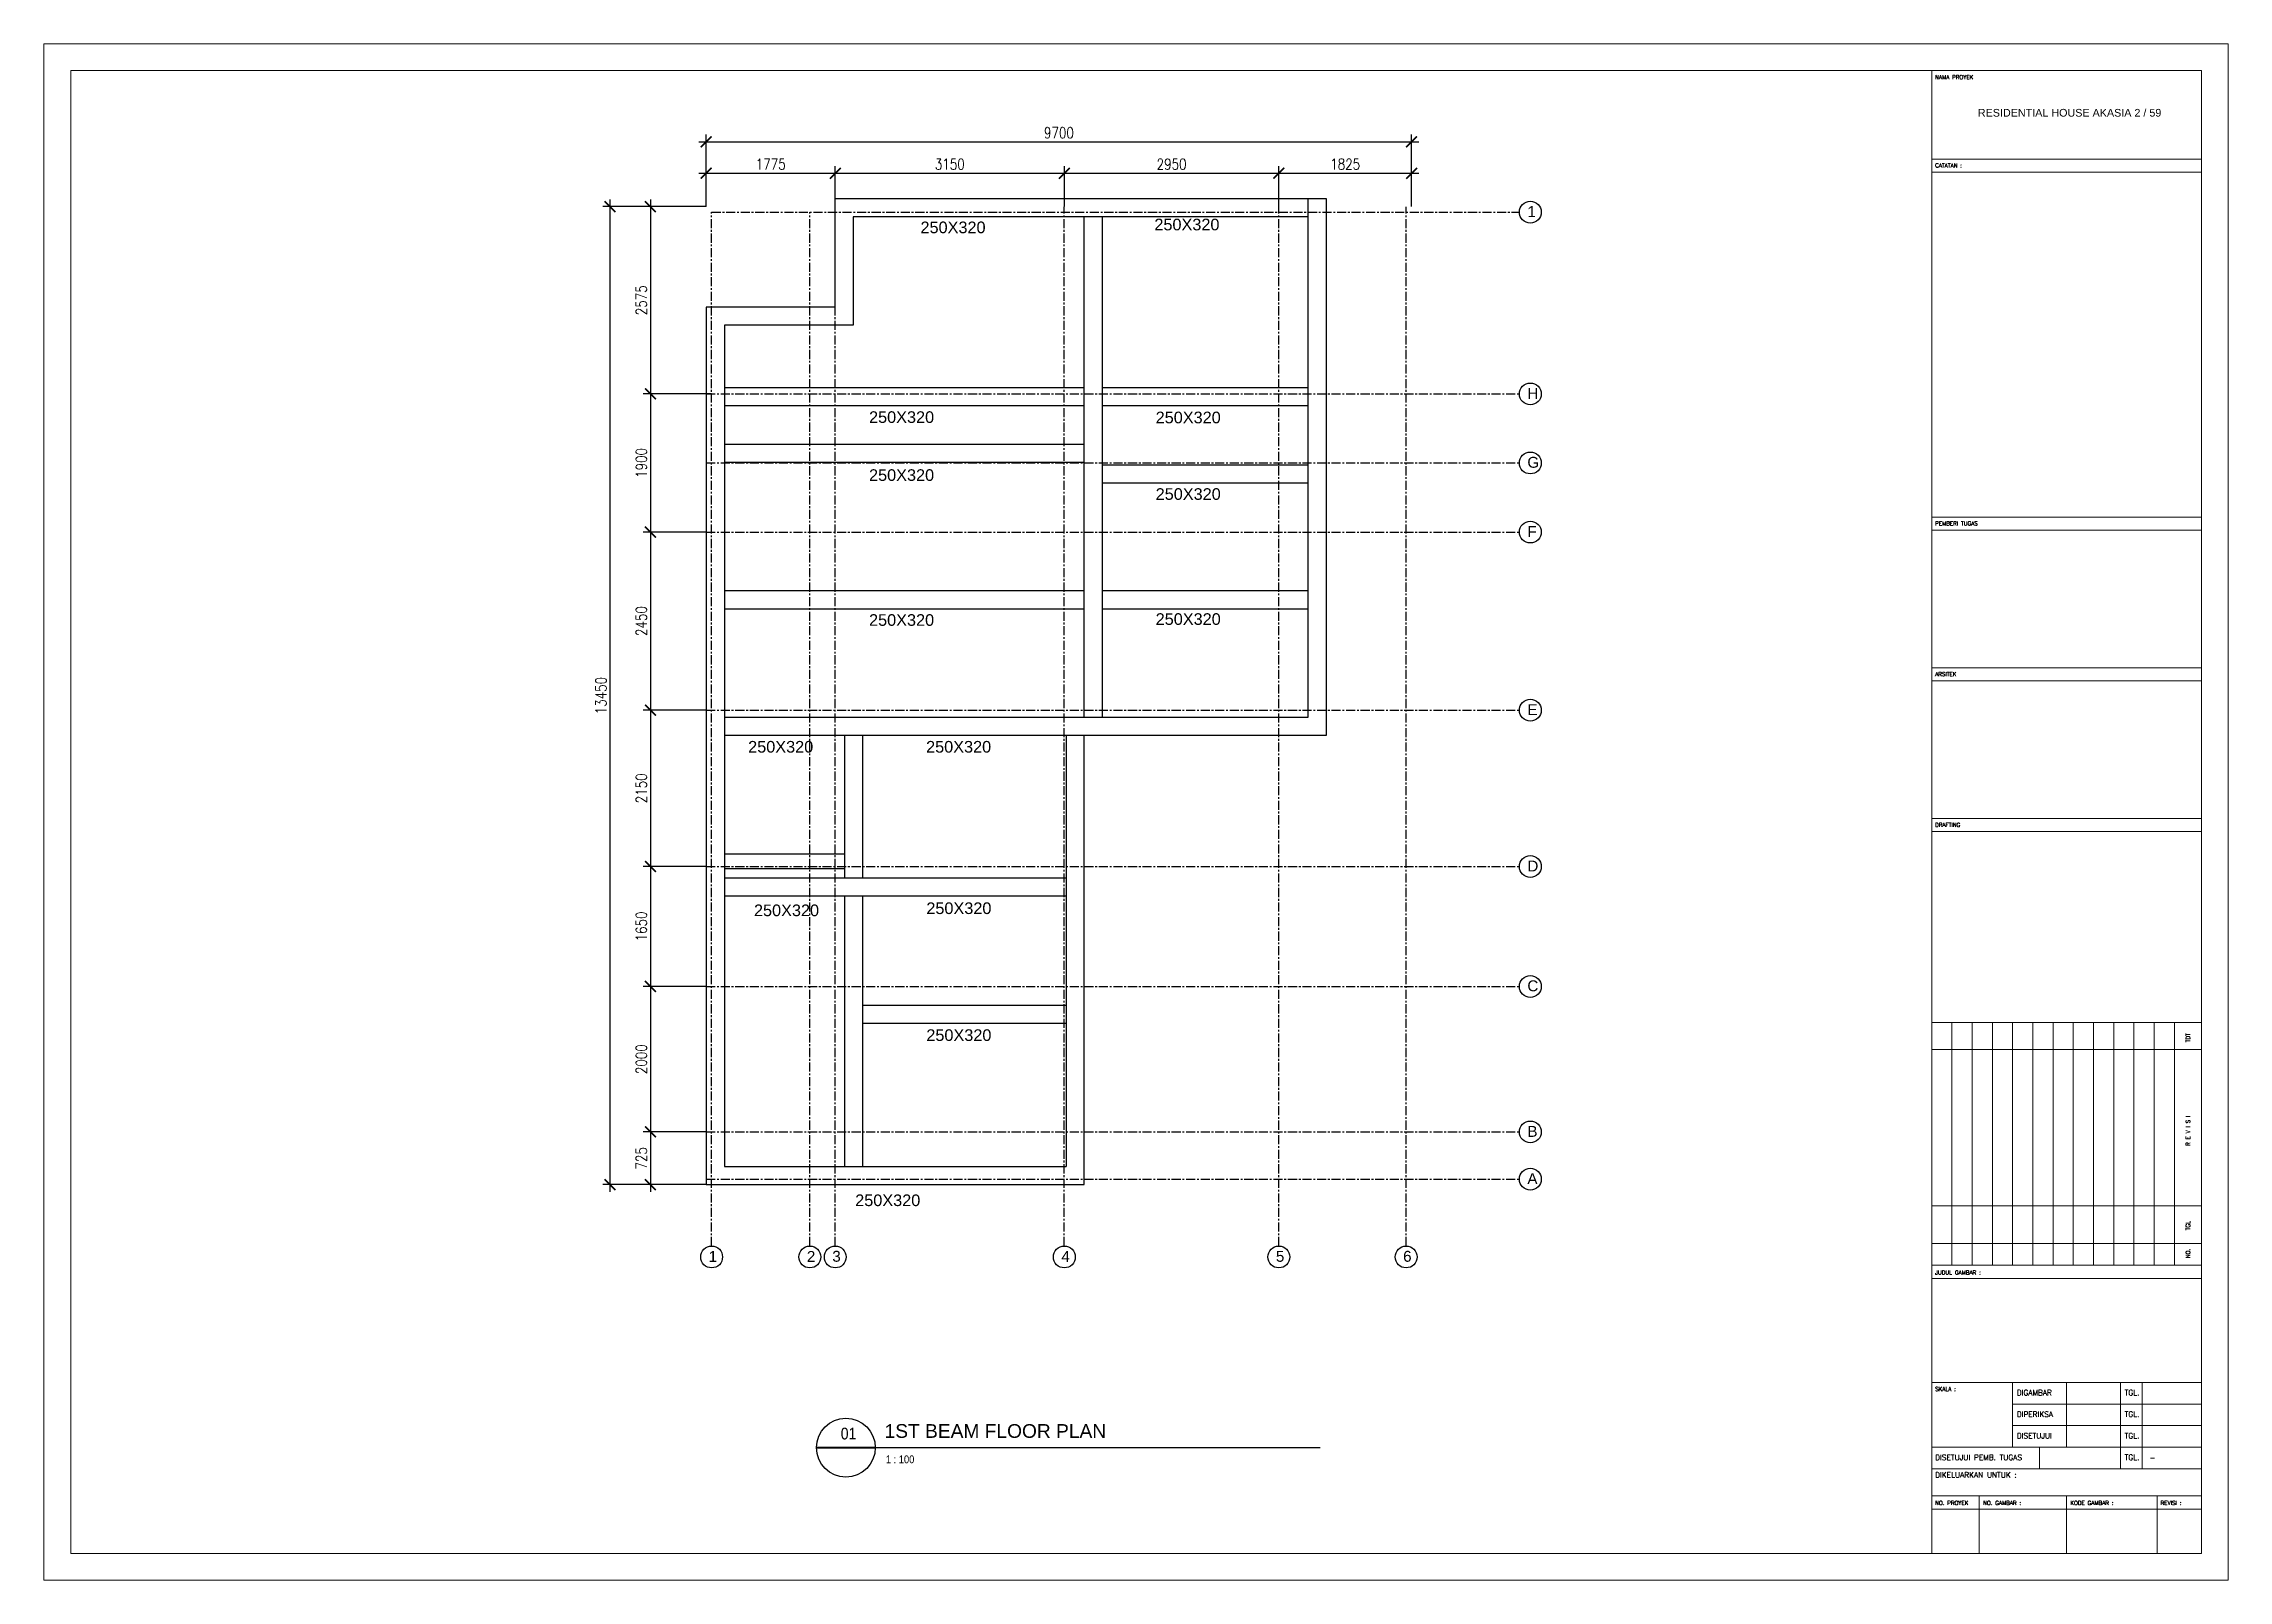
# Model space of a CAD drawing. Header units: millimetres. Extents: x 40271 to 100354, y -2442 to 18691.
# Drawn here: x 70313 to 100354, y -2442 to 18691 of the extents above; entities that cross this region are included whole.
import ezdxf
from ezdxf.enums import TextEntityAlignment as Align

# ---------------------------------------------------------------- set-up
doc = ezdxf.new("R2010")
doc.units = ezdxf.units.MM
doc.header["$MEASUREMENT"] = 0
doc.linetypes.add('CENTER', pattern=[2, 1.25, -0.25, 0.25, -0.25])
doc.linetypes.add('DASHED2', pattern=[0.375, 0.25, -0.125])
for name, color, linetype, lineweight in [('KOP', 7, 'Continuous', 80), ('LEGEND', 1, 'DASHED2', 50), ('XR-KOP A3_MOZART$0$A-TXTKOP', 3, 'Continuous', 5), ('XR-KOP A3_MOZART$0$KOP-A1$0$A-GRSKOP', 1, 'Continuous', 5), ('XR-KOP A3_MOZART$0$KOP-A1$0$A-TXTKOP', 3, 'Continuous', 5)]:
    doc.layers.add(name, color=color, linetype=linetype, lineweight=lineweight)
doc.layers.add('NOT', color=1, linetype='Continuous')
doc.layers.add('PDF_Text', color=7, linetype='Continuous')
doc.styles.add('NOTEXT1', font='arial.ttf')
doc.styles.add('NOTEXT2', font='arial.ttf')
doc.styles.add('NOTEXT4', font='arial.ttf')
doc.styles.add('PDF Arial', font='arial.ttf')
doc.styles.get("Standard").update_dxf_attribs({"font": 'arial.ttf'})
doc.styles.add('style2', font='times.ttf', dxfattribs={"height": 0.18})
doc.styles.add('TETRA1', font='ROMANS.SHX', dxfattribs={"width": 0.8})
doc.styles.add('XR-KOP A3_MOZART$0$KOP-A1$0$ROMANS', font='romans.shx', dxfattribs={"height": 200})
doc.styles.add('XR-KOP A3_MOZART$0$ROMANS', font='romans.shx', dxfattribs={"height": 200})
doc.dimstyles.new('Copy of TETRA 50', dxfattribs={"dimtxt": 150, "dimasz": 150, "dimexe": 100, "dimexo": 0, "dimgap": 50, "dimtad": 1, "dimdec": 0, "dimtxsty": 'TETRA1', "dimblk": 'ARCHTICK', "dimcen": 0, "dimdle": 100, "dimclrd": 1, "dimclre": 1, "dimclrt": 7, "dimadec": 0, "dimazin": 0, "dimtfac": 1, "dimtdec": 0, "dimtix": 1, "dimtmove": 0, "dimatfit": 3, "dimldrblk": 'DOT', "dimfxl": 1, "dimlwd": -1, "dimlwe": -1, "dimarcsym": 0})

msp = doc.modelspace()

# ---------------------------------------------------------------- texts
for p in [(82369.9, 16084.8), (85586.3, 16124.2), (81662.3, 13475.6), (85603.9, 13470.6), (81662.3, 12678.3), (85603.9, 12417.6), (81662.3, 10685), (85603.9, 10698), (80000.1, 8941.5), (82446.8, 8941.5), (80080.1, 6692.1), (82450.3, 6721.3), (82450.3, 4975.9), (81472.1, 2704.5)]:
    msp.add_text('250X320', height=160).set_placement(p)
at = {"layer": 'PDF_Text', "char_height": 150, "attachment_point": 7, "style": 'PDF Arial'}
for s, insert in [('1', (90715.2, 16306.8)), ('H', (90715.2, 13806.8)), ('G', (90715.2, 12856.8)), ('F', (90715.2, 11906.8)), ('E', (90715.2, 9456.8)), ('D', (90715.2, 7306.8)), ('C', (90715.2, 5656.8)), ('B', (90715.2, 3656.8)), ('A', (90715.2, 3006.8)), ('1', (79456.9, 1936.9)), ('1', (79456.9, 1936.9)), ('2', (80806.9, 1936.9)), ('2', (80806.9, 1936.9)), ('3', (81156.9, 1936.9)), ('3', (81156.9, 1936.9)), ('4', (84306.9, 1936.9)), ('4', (84306.9, 1936.9)), ('6', (89006.9, 1936.9)), ('6', (89006.9, 1936.9))]:
    msp.add_mtext(s, dxfattribs=dict(at, insert=insert))
at = {"layer": 'PDF_Text', "insert": (87256.9, 1936.9), "char_height": 150, "width": 131.119, "attachment_point": 7, "style": 'PDF Arial'}
msp.add_mtext('5', dxfattribs=at)
msp.add_mtext('5', dxfattribs=at)

# ---------------------------------------------------------------- blocks, each defined once
blk = doc.blocks.new('hsdh')
at = {"layer": 'XR-KOP A3_MOZART$0$KOP-A1$0$A-GRSKOP', "linetype": 'Continuous', "lineweight": 5}
for p, q in [((140385, 56660), (140385, 82138)), ((140385, 80618), (145017, 80618)), ((140385, 74466), (145017, 74466)), ((140385, 74244), (145017, 74244)), ((140385, 71876), (145017, 71876)), ((140385, 71654), (145017, 71654)), ((140385, 69286), (145017, 69286)), ((140385, 69063), (145017, 69063)), ((140385, 65781), (145017, 65781)), ((140385, 65781), (145017, 65781)), ((140732, 61611), (140732, 65781)), ((141079, 61611), (141079, 65781)), ((141427, 61611), (141427, 65781)), ((141774, 61611), (141774, 65781)), ((142122, 61611), (142122, 65781)), ((142469, 61611), (142469, 65781)), ((142816, 61611), (142816, 65781)), ((143164, 61611), (143164, 65781)), ((143511, 61611), (143511, 65781)), ((143859, 61611), (143859, 65781)), ((144206, 61611), (144206, 65781)), ((144554, 61611), (144554, 65781)), ((140385, 65317), (145017, 65317)), ((140385, 62631), (145017, 62631)), ((140385, 61982), (145017, 61982)), ((140385, 61611), (145017, 61611)), ((140385, 61611), (145017, 61611)), ((140385, 61380), (145017, 61380)), ((140385, 59597), (145017, 59597)), ((141774, 59597), (141774, 58485)), ((142701, 59597), (142701, 58485)), ((143627, 59597), (143627, 58115)), ((143998, 59597), (143998, 58115)), ((141774, 59226), (145017, 59226)), ((141774, 58856), (145017, 58856)), ((140385, 58485), (145017, 58485)), ((142237, 58485), (142237, 58115)), ((140385, 58115), (145017, 58115)), ((140385, 57651), (145017, 57651)), ((141201, 57651), (141201, 56660)), ((142701, 57651), (142701, 56660)), ((144258, 57651), (144258, 56660)), ((140385, 57420), (145017, 57420))]:
    blk.add_line(p, q, dxfattribs=at)
at = {"layer": 'XR-KOP A3_MOZART$0$KOP-A1$0$A-GRSKOP', "color": 0, "linetype": 'Continuous', "lineweight": 5}
blk.add_lwpolyline([(145480, 82601), (107945, 82601), (107945, 56197), (145480, 56197)], close=True, dxfattribs=at)
at = {"layer": 'XR-KOP A3_MOZART$0$KOP-A1$0$A-GRSKOP', "color": 5, "linetype": 'Continuous', "lineweight": 5}
blk.add_lwpolyline([(145017, 82138), (108409, 82138), (108409, 56660), (145017, 56660)], close=True, dxfattribs=at)
at = {"layer": 'XR-KOP A3_MOZART$0$KOP-A1$0$A-GRSKOP', "linetype": 'Continuous', "lineweight": 5}
blk.add_lwpolyline([(145017, 80396), (140385, 80396)], dxfattribs=at)
at = {"layer": 'KOP', "color": 7, "insert": (141177, 81480), "char_height": 132.26, "attachment_point": 1, "style": 'style2'}
blk.add_mtext('{\\fArial|b0|i0|c0|p34;RESIDENTIAL HOUSE AKASIA 2 / 59}', dxfattribs=at)
at = {"layer": 'XR-KOP A3_MOZART$0$A-TXTKOP', "lineweight": 5, "style": 'XR-KOP A3_MOZART$0$ROMANS'}
blk.add_text('-', height=92.6, dxfattribs=at).set_placement((144125, 58258))
at = {"layer": 'XR-KOP A3_MOZART$0$KOP-A1$0$A-TXTKOP', "lineweight": 5, "style": 'XR-KOP A3_MOZART$0$KOP-A1$0$ROMANS'}
for s, height, p in [('NAMA PROYEK', 69.49, (140443, 81990)), ('CATATAN :', 69.5, (140443, 80475)), ('PEMBERI TUGAS', 69.49, (140443, 74323)), ('ARSITEK', 69.5, (140443, 71733)), ('DRAFTING', 69.5, (140443, 69142)), ('JUDUL GAMBAR :', 69.49, (140443, 61451)), ('SKALA :', 69.5, (140443, 59449)), ('DIGAMBAR', 92.6, (141846, 59375)), ('TGL.', 92.6, (143699, 59375)), ('DIPERIKSA', 92.6, (141846, 59004)), ('TGL.', 92.6, (143699, 59004)), ('DISETUJUI', 92.6, (141846, 58634)), ('TGL.', 92.6, (143699, 58634)), ('DISETUJUI PEMB. TUGAS', 92.65, (140443, 58262)), ('TGL.', 92.6, (143699, 58263)), ('DIKELUARKAN UNTUK :', 92.65, (140443, 57961)), ('NO. PROYEK', 69.5, (140443, 57491)), ('NO. GAMBAR :', 69.49, (141267, 57491)), ('KODE GAMBAR :', 69.49, (142767, 57491)), ('REVISI :', 69.5, (144317, 57491))]:
    blk.add_text(s, height=height, dxfattribs=at).set_placement(p)
for s, height, p in [('TDT', 69.5, (144822, 65440)), ('R E V I S I', 69.49, (144822, 63662)), ('TGL', 69.5, (144822, 62210)), ('NO.', 69.5, (144822, 61732))]:
    blk.add_text(s, height=height, rotation=90, dxfattribs=at).set_placement(p)
blk = doc.blocks.new('NOT-28-ADI')
at = {"const_width": 50}
blk.add_lwpolyline([(-750, 0), (750, 0)], dxfattribs=at)
blk.add_circle((0, 0), 750)
at = {"layer": 'NOT'}
blk.add_line((750, 0), (12100, 0), dxfattribs=at)
at = {"color": 5, "style": 'NOTEXT4'}
for tag, p in [('JDL1', (988, 765)), ('JDL2', (988, 250))]:
    blk.add_attdef(tag, p, '', height=350, dxfattribs=at)
at = {"color": 5, "style": 'NOTEXT4', "width": 0.85}
blk.add_attdef('NO', text='', height=300, dxfattribs=at).set_placement((68, 360), align=Align.MIDDLE_CENTER)
at = {"style": 'NOTEXT1', "width": 0.85}
blk.add_attdef('REF.', text='', height=200, dxfattribs=at).set_placement((0, -190), align=Align.TOP_CENTER)
blk.add_attdef('SCALE', (1020, -398), '', height=200, dxfattribs=at)
blk.add_attdef('ROOM', text='', height=200, dxfattribs=at).set_placement((3715, -388), align=Align.RIGHT)
blk = doc.blocks.new('_ArchTick')
at = {"color": 0, "linetype": 'ByBlock', "const_width": 0.15}
blk.add_lwpolyline([(-0.5, -0.5), (0.5, 0.5)], dxfattribs=at)
blk = doc.blocks.new('*D48')
at = {"color": 1, "transparency": 16777216}
for p, q in [((78656, 16550), (78656, 13775)), ((79423, 16450), (78556, 16450)), ((79498, 13875), (78556, 13875))]:
    blk.add_line(p, q, dxfattribs=at)
at = {"layer": 'Defpoints', "color": 0, "transparency": 16777216}
for p in [(79423, 16450), (78656, 13875), (79498, 13875)]:
    blk.add_point(p, dxfattribs=at)
at = {"color": 1, "transparency": 16777216, "xscale": 150, "yscale": 150, "zscale": 150}
for p, rotation in [((78656, 16450), 90), ((78656, 13875), 270)]:
    blk.add_blockref('_ArchTick', p, dxfattribs=dict(at, rotation=rotation))
at = {"color": 7, "transparency": 16777216, "insert": (78531, 15162), "char_height": 150, "attachment_point": 5, "rotation": 90, "style": 'TETRA1'}
blk.add_mtext('2575', dxfattribs=at)
blk = doc.blocks.new('_DOT')
at = {"color": 0, "linetype": 'ByBlock'}
blk.add_line((-0.5, 0), (-1, 0), dxfattribs=at)
at = {"color": 0, "linetype": 'ByBlock', "const_width": 0.5}
blk.add_lwpolyline([(-0.25, 0, 1), (0.25, 0, 1)], format="xyb", close=True, dxfattribs=at)
blk = doc.blocks.new('*D49')
at = {"color": 1, "transparency": 16777216}
for p, q in [((79498, 13875), (78556, 13875)), ((78656, 13975), (78656, 11875)), ((79423, 11975), (78556, 11975))]:
    blk.add_line(p, q, dxfattribs=at)
at = {"layer": 'Defpoints', "color": 0, "transparency": 16777216}
for p in [(79498, 13875), (78656, 11975), (79423, 11975)]:
    blk.add_point(p, dxfattribs=at)
at = {"color": 1, "transparency": 16777216, "xscale": 150, "yscale": 150, "zscale": 150}
for p, rotation in [((78656, 13875), 90), ((78656, 11975), 270)]:
    blk.add_blockref('_ArchTick', p, dxfattribs=dict(at, rotation=rotation))
at = {"color": 7, "transparency": 16777216, "insert": (78531, 12925), "char_height": 150, "attachment_point": 5, "rotation": 90, "style": 'TETRA1'}
blk.add_mtext('1900', dxfattribs=at)
blk = doc.blocks.new('*D50')
at = {"color": 1, "transparency": 16777216}
for p, q in [((78656, 12075), (78656, 9425)), ((79423, 11975), (78556, 11975)), ((79423, 9525), (78556, 9525))]:
    blk.add_line(p, q, dxfattribs=at)
at = {"layer": 'Defpoints', "color": 0, "transparency": 16777216}
for p in [(79423, 11975), (78656, 9525), (79423, 9525)]:
    blk.add_point(p, dxfattribs=at)
at = {"color": 1, "transparency": 16777216, "xscale": 150, "yscale": 150, "zscale": 150}
for p, rotation in [((78656, 11975), 90), ((78656, 9525), 270)]:
    blk.add_blockref('_ArchTick', p, dxfattribs=dict(at, rotation=rotation))
at = {"color": 7, "transparency": 16777216, "insert": (78531, 10750), "char_height": 150, "attachment_point": 5, "rotation": 90, "style": 'TETRA1'}
blk.add_mtext('2450', dxfattribs=at)
blk = doc.blocks.new('*D39')
at = {"color": 1, "transparency": 16777216}
for p, q in [((78656, 9625), (78656, 7275)), ((79423, 9525), (78556, 9525)), ((79423, 7375), (78556, 7375))]:
    blk.add_line(p, q, dxfattribs=at)
at = {"layer": 'Defpoints', "color": 0, "transparency": 16777216}
for p in [(79423, 9525), (78656, 7375), (79423, 7375)]:
    blk.add_point(p, dxfattribs=at)
at = {"color": 1, "transparency": 16777216, "xscale": 150, "yscale": 150, "zscale": 150}
for p, rotation in [((78656, 9525), 90), ((78656, 7375), 270)]:
    blk.add_blockref('_ArchTick', p, dxfattribs=dict(at, rotation=rotation))
at = {"color": 7, "transparency": 16777216, "insert": (78531, 8450), "char_height": 150, "attachment_point": 5, "rotation": 90, "style": 'TETRA1'}
blk.add_mtext('2150', dxfattribs=at)
blk = doc.blocks.new('*D40')
at = {"color": 1, "transparency": 16777216}
for p, q in [((79423, 7375), (78556, 7375)), ((78656, 7475), (78656, 5625)), ((79423, 5725), (78556, 5725))]:
    blk.add_line(p, q, dxfattribs=at)
at = {"layer": 'Defpoints', "color": 0, "transparency": 16777216}
for p in [(79423, 7375), (78656, 5725), (79423, 5725)]:
    blk.add_point(p, dxfattribs=at)
at = {"color": 1, "transparency": 16777216, "xscale": 150, "yscale": 150, "zscale": 150}
for p, rotation in [((78656, 7375), 90), ((78656, 5725), 270)]:
    blk.add_blockref('_ArchTick', p, dxfattribs=dict(at, rotation=rotation))
at = {"color": 7, "transparency": 16777216, "insert": (78531, 6550), "char_height": 150, "attachment_point": 5, "rotation": 90, "style": 'TETRA1'}
blk.add_mtext('1650', dxfattribs=at)
blk = doc.blocks.new('*D41')
at = {"color": 1, "transparency": 16777216}
for p, q in [((79423, 5725), (78556, 5725)), ((78656, 5825), (78656, 3625)), ((79423, 3725), (78556, 3725))]:
    blk.add_line(p, q, dxfattribs=at)
at = {"layer": 'Defpoints', "color": 0, "transparency": 16777216}
for p in [(79423, 5725), (78656, 3725), (79423, 3725)]:
    blk.add_point(p, dxfattribs=at)
at = {"color": 1, "transparency": 16777216, "xscale": 150, "yscale": 150, "zscale": 150}
for p, rotation in [((78656, 5725), 90), ((78656, 3725), 270)]:
    blk.add_blockref('_ArchTick', p, dxfattribs=dict(at, rotation=rotation))
at = {"color": 7, "transparency": 16777216, "insert": (78531, 4725), "char_height": 150, "attachment_point": 5, "rotation": 90, "style": 'TETRA1'}
blk.add_mtext('2000', dxfattribs=at)
blk = doc.blocks.new('*D42')
at = {"color": 1, "transparency": 16777216}
for p, q in [((79423, 3725), (78556, 3725)), ((78656, 3825), (78656, 2900)), ((79423, 3000), (78556, 3000))]:
    blk.add_line(p, q, dxfattribs=at)
at = {"layer": 'Defpoints', "color": 0, "transparency": 16777216}
for p in [(79423, 3725), (78656, 3000), (79423, 3000)]:
    blk.add_point(p, dxfattribs=at)
at = {"color": 1, "transparency": 16777216, "xscale": 150, "yscale": 150, "zscale": 150}
for p, rotation in [((78656, 3725), 90), ((78656, 3000), 270)]:
    blk.add_blockref('_ArchTick', p, dxfattribs=dict(at, rotation=rotation))
at = {"color": 7, "transparency": 16777216, "insert": (78531, 3362), "char_height": 150, "attachment_point": 5, "rotation": 90, "style": 'TETRA1'}
blk.add_mtext('725', dxfattribs=at)
blk = doc.blocks.new('*D43')
at = {"color": 1, "transparency": 16777216}
for p, q in [((78101, 2900), (78101, 16550)), ((79423, 16450), (78001, 16450)), ((79423, 3000), (78001, 3000))]:
    blk.add_line(p, q, dxfattribs=at)
at = {"layer": 'Defpoints', "color": 0, "transparency": 16777216}
for p in [(78101, 16450), (79423, 16450), (79423, 3000)]:
    blk.add_point(p, dxfattribs=at)
at = {"color": 1, "transparency": 16777216, "xscale": 150, "yscale": 150, "zscale": 150}
for p, rotation in [((78101, 16450), 90), ((78101, 3000), 270)]:
    blk.add_blockref('_ArchTick', p, dxfattribs=dict(at, rotation=rotation))
at = {"color": 7, "transparency": 16777216, "insert": (77976, 9725), "char_height": 150, "attachment_point": 5, "rotation": 90, "style": 'TETRA1'}
blk.add_mtext('13450', dxfattribs=at)
blk = doc.blocks.new('*D44')
at = {"color": 1, "transparency": 16777216}
for p, q in [((79323, 16909), (81298, 16909)), ((79423, 16450), (79423, 17009)), ((81198, 16450), (81198, 17009))]:
    blk.add_line(p, q, dxfattribs=at)
at = {"layer": 'Defpoints', "color": 0, "transparency": 16777216}
for p in [(81198, 16909), (79423, 16450), (81198, 16450)]:
    blk.add_point(p, dxfattribs=at)
at = {"color": 1, "transparency": 16777216, "xscale": 150, "yscale": 150, "zscale": 150, "rotation": 180}
blk.add_blockref('_ArchTick', (79423, 16909), dxfattribs=at)
at = {"color": 1, "transparency": 16777216, "xscale": 150, "yscale": 150, "zscale": 150}
blk.add_blockref('_ArchTick', (81198, 16909), dxfattribs=at)
at = {"color": 7, "transparency": 16777216, "insert": (80310, 17034), "char_height": 150, "attachment_point": 5, "style": 'TETRA1'}
blk.add_mtext('1775', dxfattribs=at)
blk = doc.blocks.new('*D45')
at = {"color": 1, "transparency": 16777216}
for p, q in [((81098, 16909), (84448, 16909)), ((81198, 16450), (81198, 17009)), ((84348, 16450), (84348, 17009))]:
    blk.add_line(p, q, dxfattribs=at)
at = {"layer": 'Defpoints', "color": 0, "transparency": 16777216}
for p in [(84348, 16909), (81198, 16450), (84348, 16450)]:
    blk.add_point(p, dxfattribs=at)
at = {"color": 1, "transparency": 16777216, "xscale": 150, "yscale": 150, "zscale": 150, "rotation": 180}
blk.add_blockref('_ArchTick', (81198, 16909), dxfattribs=at)
at = {"color": 1, "transparency": 16777216, "xscale": 150, "yscale": 150, "zscale": 150}
blk.add_blockref('_ArchTick', (84348, 16909), dxfattribs=at)
at = {"color": 7, "transparency": 16777216, "insert": (82773, 17034), "char_height": 150, "attachment_point": 5, "style": 'TETRA1'}
blk.add_mtext('3150', dxfattribs=at)
blk = doc.blocks.new('*D46')
at = {"color": 1, "transparency": 16777216}
for p, q in [((84248, 16909), (87398, 16909)), ((84348, 16450), (84348, 17009)), ((87298, 16450), (87298, 17009))]:
    blk.add_line(p, q, dxfattribs=at)
at = {"layer": 'Defpoints', "color": 0, "transparency": 16777216}
for p in [(87298, 16909), (84348, 16450), (87298, 16450)]:
    blk.add_point(p, dxfattribs=at)
at = {"color": 1, "transparency": 16777216, "xscale": 150, "yscale": 150, "zscale": 150, "rotation": 180}
blk.add_blockref('_ArchTick', (84348, 16909), dxfattribs=at)
at = {"color": 1, "transparency": 16777216, "xscale": 150, "yscale": 150, "zscale": 150}
blk.add_blockref('_ArchTick', (87298, 16909), dxfattribs=at)
at = {"color": 7, "transparency": 16777216, "insert": (85823, 17034), "char_height": 150, "attachment_point": 5, "style": 'TETRA1'}
blk.add_mtext('2950', dxfattribs=at)
blk = doc.blocks.new('*D47')
at = {"color": 1, "transparency": 16777216}
for p, q in [((87198, 16909), (89223, 16909)), ((87298, 16450), (87298, 17009)), ((89123, 16450), (89123, 17009))]:
    blk.add_line(p, q, dxfattribs=at)
at = {"layer": 'Defpoints', "color": 0, "transparency": 16777216}
for p in [(89123, 16909), (87298, 16450), (89123, 16450)]:
    blk.add_point(p, dxfattribs=at)
at = {"color": 1, "transparency": 16777216, "xscale": 150, "yscale": 150, "zscale": 150, "rotation": 180}
blk.add_blockref('_ArchTick', (87298, 16909), dxfattribs=at)
at = {"color": 1, "transparency": 16777216, "xscale": 150, "yscale": 150, "zscale": 150}
blk.add_blockref('_ArchTick', (89123, 16909), dxfattribs=at)
at = {"color": 7, "transparency": 16777216, "insert": (88210, 17034), "char_height": 150, "attachment_point": 5, "style": 'TETRA1'}
blk.add_mtext('1825', dxfattribs=at)
blk = doc.blocks.new('*D38')
at = {"color": 1, "transparency": 16777216}
for p, q in [((79423, 16450), (79423, 17441)), ((89123, 16450), (89123, 17441)), ((79323, 17341), (89223, 17341))]:
    blk.add_line(p, q, dxfattribs=at)
at = {"layer": 'Defpoints', "color": 0, "transparency": 16777216}
for p in [(89123, 17341), (79423, 16450), (89123, 16450)]:
    blk.add_point(p, dxfattribs=at)
at = {"color": 1, "transparency": 16777216, "xscale": 150, "yscale": 150, "zscale": 150, "rotation": 180}
blk.add_blockref('_ArchTick', (79423, 17341), dxfattribs=at)
at = {"color": 1, "transparency": 16777216, "xscale": 150, "yscale": 150, "zscale": 150}
blk.add_blockref('_ArchTick', (89123, 17341), dxfattribs=at)
at = {"color": 7, "transparency": 16777216, "insert": (84273, 17466), "char_height": 150, "attachment_point": 5, "style": 'TETRA1'}
blk.add_mtext('9700', dxfattribs=at)

# ---------------------------------------------------------------- dimensions: what is measured, and where the dimension line sits
for base, p2, picture, middle in [((89122.9, 17340.6), (89122.9, 16449.6), '*D38', (84272.9, 17465.6)), ((81197.9, 16909.4), (81197.9, 16449.6), '*D44', (80310.4, 17034.4))]:
    dim = msp.add_linear_dim(base=base, p1=(79422.9, 16449.6), p2=p2, dimstyle='Copy of TETRA 50')
    dim.commit()
    dim.dimension.update_dxf_attribs({"geometry": picture, "text_midpoint": middle})
for base, p1, p2, picture, middle in [((84347.9, 16909.4), (81197.9, 16449.6), (84347.9, 16449.6), '*D45', (82772.9, 17034.4)), ((87297.9, 16909.4), (84347.9, 16449.6), (87297.9, 16449.6), '*D46', (85822.9, 17034.4)), ((89122.9, 16909.4), (87297.9, 16449.6), (89122.9, 16449.6), '*D47', (88210.4, 17034.4))]:
    dim = msp.add_linear_dim(base=base, p1=p1, p2=p2, dimstyle='Copy of TETRA 50', override={"dimtmove": 1})
    dim.commit()
    dim.dimension.update_dxf_attribs({"geometry": picture, "text_midpoint": middle})
for base, p1, p2, picture, middle in [((78101, 16449.6), (79422.9, 2999.6), (79422.9, 16449.6), '*D43', (77976, 9724.6)), ((78656.3, 13874.6), (79422.9, 16449.6), (79497.9, 13874.6), '*D48', (78531.3, 15162.1))]:
    dim = msp.add_linear_dim(base=base, p1=p1, p2=p2, angle=90, dimstyle='Copy of TETRA 50')
    dim.commit()
    dim.dimension.update_dxf_attribs({"geometry": picture, "text_midpoint": middle})
for base, p1, p2, picture, middle in [((78656.3, 11974.6), (79497.9, 13874.6), (79422.9, 11974.6), '*D49', (78531.3, 12924.6)), ((78656.3, 9524.6), (79422.9, 11974.6), (79422.9, 9524.6), '*D50', (78531.3, 10749.6)), ((78656.3, 7374.6), (79422.9, 9524.6), (79422.9, 7374.6), '*D39', (78531.3, 8449.6)), ((78656.3, 5724.6), (79422.9, 7374.6), (79422.9, 5724.6), '*D40', (78531.3, 6549.6)), ((78656.3, 3724.6), (79422.9, 5724.6), (79422.9, 3724.6), '*D41', (78531.3, 4724.6)), ((78656.3, 2999.6), (79422.9, 3724.6), (79422.9, 2999.6), '*D42', (78531.3, 3362.1))]:
    dim = msp.add_linear_dim(base=base, p1=p1, p2=p2, angle=90, dimstyle='Copy of TETRA 50', override={"dimtmove": 1})
    dim.commit()
    dim.dimension.update_dxf_attribs({"geometry": picture, "text_midpoint": middle})

# ---------------------------------------------------------------- linework, layer by layer
for p, q in [((87702.9, 9429.6), (87702.9, 16559.6)), ((87952.9, 9179.6), (87952.9, 16559.6)), ((84622.9, 9429.6), (84622.9, 16309.6)), ((84872.9, 9429.6), (84872.9, 16309.6)), ((79422.9, 15069.6), (79422.9, 2999.6)), ((79672.9, 14819.6), (79672.9, 3249.6)), ((84872.9, 12899.6), (87702.9, 12899.6)), ((84872.9, 12649.6), (87702.9, 12649.6)), ((79672.9, 11169.6), (84622.9, 11169.6)), ((84872.9, 11169.6), (87702.9, 11169.6)), ((79672.9, 10919.6), (84622.9, 10919.6)), ((84872.9, 10919.6), (87702.9, 10919.6)), ((79672.9, 9429.6), (87702.9, 9429.6)), ((79672.9, 9179.6), (87952.9, 9179.6)), ((81322.9, 9179.6), (81322.9, 7219.6)), ((81572.9, 9179.6), (81572.9, 7219.6)), ((84372.9, 9179.6), (84372.9, 3249.6)), ((84622.9, 2999.6), (84622.9, 9179.6)), ((79672.9, 7349.6), (81322.9, 7349.6)), ((79672.9, 7219.6), (84372.9, 7219.6)), ((79672.9, 6969.6), (84372.9, 6969.6)), ((81322.9, 6969.6), (81322.9, 3249.6)), ((81572.9, 6969.6), (81572.9, 3249.6)), ((81572.9, 5469.6), (84372.9, 5469.6)), ((81572.9, 5219.6), (84372.9, 5219.6)), ((79672.9, 3249.6), (84372.9, 3249.6)), ((79422.9, 2999.6), (84622.9, 2999.6))]:
    msp.add_line(p, q)
at = {"linetype": 'CENTER', "ltscale": 100}
for p, q in [((79497.9, 16374.6), (90606.4, 16374.6)), ((79497.9, 2154.6), (79497.9, 16374.6)), ((80847.9, 2154.6), (80847.9, 16374.6)), ((81197.9, 2154.6), (81197.9, 16449.6)), ((84347.9, 2154.6), (84347.9, 16449.6)), ((87297.9, 2154.6), (87297.9, 16449.6)), ((89047.9, 2154.6), (89047.9, 16449.6)), ((79422.9, 13874.6), (90606.4, 13874.6)), ((79422.9, 12924.6), (90606.4, 12924.6)), ((79422.9, 11974.6), (90606.4, 11974.6)), ((79422.9, 9524.6), (90606.4, 9524.6)), ((79422.9, 7374.6), (90606.4, 7374.6)), ((79422.9, 5724.6), (90606.4, 5724.6)), ((79422.9, 3724.6), (90606.4, 3724.6)), ((79422.9, 3074.6), (90606.4, 3074.6))]:
    msp.add_line(p, q, dxfattribs=at)
for points in [[(87952.9, 16559.6), (81192.9, 16559.6)], [(81192.9, 16559.6), (81192.9, 15069.6)], [(87702.9, 16309.6), (81442.9, 16309.6)], [(81442.9, 16309.6), (81442.9, 14819.6)], [(81192.9, 15069.6), (79422.9, 15069.6)], [(81442.9, 14819.6), (79672.9, 14819.6)], [(84622.9, 13959.6), (79672.9, 13959.6)], [(87702.9, 13959.6), (84872.9, 13959.6)], [(84622.9, 13709.6), (79672.9, 13709.6)], [(87702.9, 13709.6), (84872.9, 13709.6)], [(84622.9, 13179.6), (79672.9, 13179.6)], [(84622.9, 12929.6), (79672.9, 12929.6)], [(79672.9, 7549.6), (81322.9, 7549.6)]]:
    msp.add_lwpolyline(points)
for centre in [(90756.2, 16374.6), (90756.2, 13874.6), (90756.2, 12924.6), (90756.2, 11974.6), (90756.2, 9524.6), (90756.2, 7374.6), (90756.2, 5724.6), (90756.2, 3724.6), (90756.2, 3074.6), (79497.9, 2004.7), (79497.9, 2004.7), (80847.9, 2004.7), (80847.9, 2004.7), (81197.9, 2004.7), (81197.9, 2004.7), (84347.9, 2004.7), (84347.9, 2004.7), (87297.9, 2004.7), (87297.9, 2004.7), (89047.9, 2004.7), (89047.9, 2004.7)]:
    msp.add_circle(centre, 149.8)

# ---------------------------------------------------------------- block references
at = {"layer": 'LEGEND', "xscale": 0.8003755318570596, "yscale": 0.8003755318570596, "zscale": 0.8003755318570596}
msp.add_blockref('hsdh', (-16084.3, -47420.5), dxfattribs=at)
at = {"layer": 'NOT'}
ref = msp.add_blockref('NOT-28-ADI', (81343.8, -617.6), dxfattribs=dict(at, xscale=0.5391121350915993, yscale=0.5391121350915993, zscale=0.5391121350915993))
ref.add_attrib('NO', '01', dxfattribs={"layer": '0', "color": 5, "height": 161.73, "style": 'NOTEXT2', "width": 0.85}).set_placement((81380.5, -423.7), align=Align.MIDDLE_CENTER)
ref.add_attrib('JDL2', '1ST BEAM FLOOR PLAN', (81876.3, -482.8), dxfattribs={"layer": '0', "color": 5, "height": 188.689, "style": 'NOTEXT2'})
ref.add_attrib('SCALE', '1 : 100', (81893.5, -832.2), dxfattribs={"layer": '0', "height": 107.82, "style": 'NOTEXT1', "width": 0.85})

msp.set_redraw_order([(e.dxf.handle, doc.entitydb.next_handle()) for e in msp.query("TEXT MTEXT ATTDEF DIMENSION ARC_DIMENSION")])  # texts and dimensions are drawn at this point

doc.saveas('drawing.dxf')
